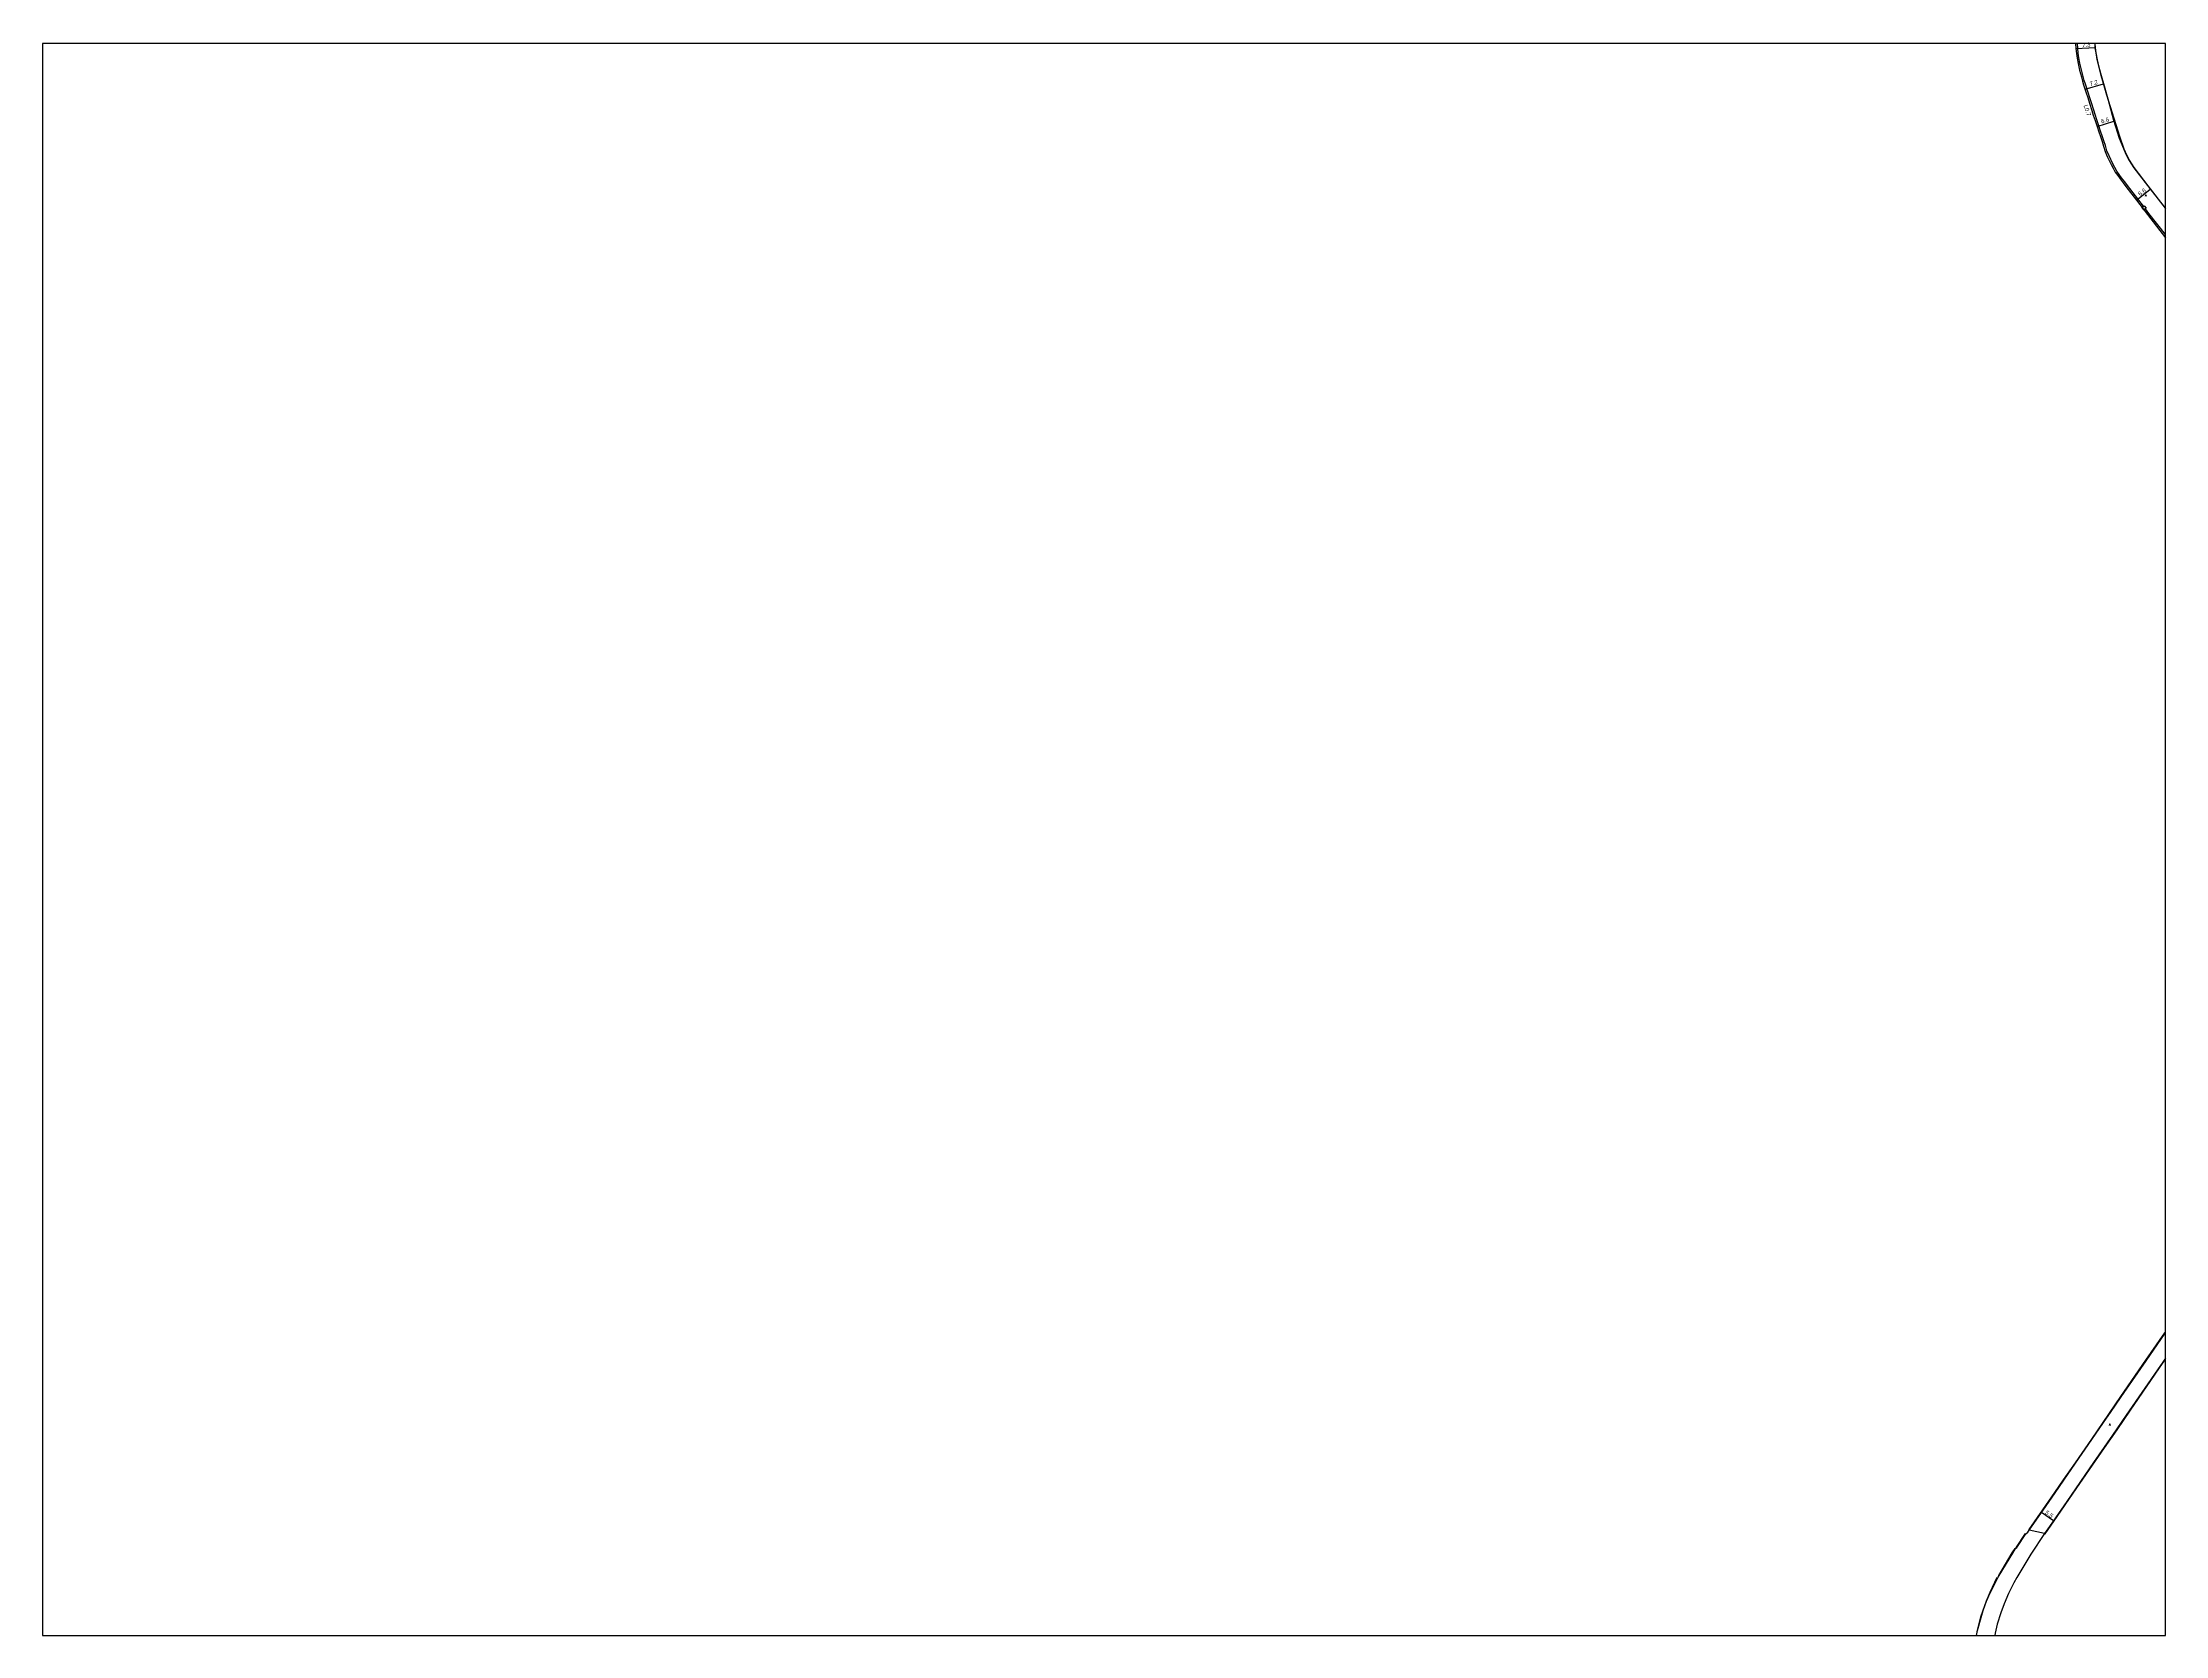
# Model space of a CAD drawing. Header units: metres. Extents: x -14400 to -12000, y -90000 to -87000.
# Drawn here: x -14400 to -13600, y -87600 to -87000 of the extents above; entities that cross this region are included whole.
import ezdxf

# ---------------------------------------------------------------- set-up
doc = ezdxf.new("R2010")
doc.units = ezdxf.units.M
doc.header["$LTSCALE"] = 2.5
for name, color, linetype in [('側溝・桝', 7, 'Continuous'), ('図郭', 7, 'Continuous'), ('幅員', 7, 'Continuous'), ('歩道・分離帯・安全施設', 7, 'Continuous'), ('舗装', 7, 'Continuous'), ('道路', 7, 'Continuous')]:
    doc.layers.add(name, color=color, linetype=linetype)
doc.styles.get("Standard").update_dxf_attribs({"font": ''})
doc.styles.add('YOKO_DECO', font='txt.shx', dxfattribs={"bigfont": 'extfont.shx'})
doc.styles.get('Standard').set_extended_font_data('@MS PGothic')

msp = doc.modelspace()

# ---------------------------------------------------------------- linework, layer by layer
at = {"layer": '側溝・桝'}
for points in [[(-13608.27, -87061.33), (-13610.43, -87058.54), (-13614.36, -87053.44), (-13615.38, -87052.1), (-13616.55, -87050.58), (-13617.46, -87049.36), (-13618.36, -87048.1), (-13619.1, -87046.66), (-13619.81, -87045.3), (-13621.29, -87042.33), (-13622.07, -87040.41), (-13622.68, -87038.46), (-13623.26, -87036.68), (-13623.88, -87034.82), (-13624.46, -87033.06), (-13625.12, -87031.03), (-13625.86, -87028.79), (-13626.54, -87026.71), (-13627.04, -87025.05), (-13627.95, -87022.27), (-13628.63, -87020.11), (-13629.18, -87018.38), (-13630.21, -87015.3), (-13630.65, -87013.95), (-13631.04, -87012.41), (-13631.7, -87009.87), (-13632.27, -87007.36), (-13632.62, -87005.33), (-13632.86, -87003.63), (-13633.07, -87001.76), (-13633.21, -87000)], [(-13600, -87072), (-13606.24, -87063.98), (-13607.56, -87062.26)]]:
    msp.add_lwpolyline(points, dxfattribs=at)
msp.add_lwpolyline([(-13608.84, -87061.77), (-13608.03, -87061.14), (-13607.31, -87062.07), (-13608.12, -87062.69)], close=True, dxfattribs=at)
at = {"layer": '図郭'}
msp.add_lwpolyline([(-14400, -87600), (-13600, -87600), (-13600, -87000), (-14400, -87000)], close=True, dxfattribs=at)
at = {"layer": '幅員'}
for points in [[(-13633.78, -87001.83), (-13626.51, -87001.46)], [(-13630.31, -87017.23), (-13623.37, -87015.17)], [(-13625.79, -87031.25), (-13619.46, -87029.29)], [(-13610.99, -87058.97), (-13605.74, -87054.9)], [(-13646.69, -87553.51), (-13642.18, -87556.66)]]:
    msp.add_lwpolyline(points, dxfattribs=at)
at = {"layer": '歩道・分離帯・安全施設'}
for points in [[(-13600, -87061.98), (-13606.49, -87053.65), (-13611.84, -87046.69), (-13613.6, -87043.95), (-13614.56, -87042.07), (-13615.56, -87039.8), (-13617.23, -87035.06), (-13622.06, -87019.38), (-13623.35, -87015.05), (-13624.26, -87011.99), (-13625.06, -87008.88), (-13625.75, -87006.06), (-13626.2, -87003.5), (-13626.46, -87001.62), (-13626.54, -87000)], [(-13600.28, -87485.95), (-13607.43, -87496.33), (-13616.82, -87510.01), (-13620.92, -87515.96), (-13627.86, -87526.04), (-13633.51, -87534.23), (-13634.01, -87534.96), (-13638.42, -87541.35), (-13641.72, -87546.13), (-13646.24, -87552.65), (-13651.46, -87560.15)], [(-13645.67, -87561.78), (-13637.11, -87549.46), (-13626.97, -87534.75), (-13619.83, -87524.48), (-13614.69, -87516.94), (-13608.82, -87508.38), (-13602.9, -87499.87), (-13600, -87495.68)], [(-13662.78, -87577.36), (-13657.73, -87568.81), (-13656.61, -87567.13), (-13656.11, -87566.74), (-13652.74, -87561.6)], [(-13663.61, -87578.06), (-13666.24, -87583.83), (-13667.56, -87587.03), (-13668.84, -87590.52), (-13669.67, -87593.11), (-13670.97, -87598.02), (-13671.4, -87600)]]:
    msp.add_lwpolyline(points, dxfattribs=at)
at = {"layer": '舗装'}
for points in [[(-13600, -87486.07), (-13600.18, -87486.02)], [(-13645.58, -87561.53), (-13651.36, -87560.22)]]:
    msp.add_lwpolyline(points, dxfattribs=at)
at = {"layer": '道路'}
for points in [[(-13633.92, -87000), (-13633.78, -87001.83), (-13633.56, -87003.72), (-13633.32, -87005.44), (-13632.96, -87007.5), (-13632.38, -87010.03), (-13631.72, -87012.59), (-13631.33, -87014.15), (-13630.88, -87015.52), (-13629.85, -87018.6), (-13629.3, -87020.32), (-13628.62, -87022.49), (-13627.72, -87025.26), (-13627.21, -87026.92), (-13626.53, -87029.01), (-13625.79, -87031.25), (-13625.13, -87033.28), (-13624.55, -87035.04), (-13623.93, -87036.9), (-13623.36, -87038.68), (-13622.74, -87040.65), (-13621.94, -87042.62), (-13620.44, -87045.62), (-13619.73, -87046.99), (-13618.96, -87048.47), (-13618.03, -87049.77), (-13617.12, -87051.01), (-13615.94, -87052.54), (-13614.92, -87053.87), (-13610.99, -87058.97), (-13606.8, -87064.41), (-13600, -87073.15)], [(-13626.59, -87000), (-13626.5, -87001.63), (-13626.25, -87003.51), (-13625.8, -87006.08), (-13625.11, -87008.9), (-13624.3, -87012.01), (-13623.4, -87015.07), (-13621.69, -87020.81), (-13619.6, -87028.83), (-13617.51, -87035.59), (-13614.99, -87041.66), (-13613.73, -87044.12), (-13611.96, -87046.88), (-13605.6, -87055.07), (-13600, -87062.12)], [(-13651.36, -87560.22), (-13646.14, -87552.72), (-13641.62, -87546.2), (-13638.32, -87541.41), (-13633.91, -87535.03), (-13627.76, -87526.11), (-13616.72, -87510.08), (-13607.33, -87496.4), (-13600.18, -87486.02), (-13600, -87485.76)], [(-13618.48, -87522.3), (-13623.16, -87529.12), (-13626.56, -87534.02), (-13633.61, -87544.23), (-13641.01, -87554.98), (-13645.58, -87561.53), (-13651.36, -87560.22), (-13646.14, -87552.72), (-13641.62, -87546.2), (-13638.32, -87541.41), (-13633.91, -87535.03), (-13627.76, -87526.11), (-13616.72, -87510.08), (-13607.33, -87496.4), (-13600.18, -87486.02), (-13600, -87486.07)], [(-13600, -87495.45), (-13601.05, -87496.98), (-13613.38, -87514.88), (-13618.48, -87522.3), (-13623.16, -87529.12), (-13626.56, -87534.02), (-13633.61, -87544.23), (-13641.01, -87554.98), (-13645.58, -87561.53), (-13650.79, -87569.37), (-13655.99, -87578.15), (-13657.12, -87580.18), (-13657.89, -87581.62), (-13659.14, -87584.17), (-13660.79, -87588.07), (-13662.05, -87591.5), (-13663.42, -87595.72), (-13664.22, -87599.14), (-13664.36, -87600)], [(-13600, -87495.45), (-13601.05, -87496.98), (-13613.38, -87514.88), (-13618.48, -87522.3), (-13623.16, -87529.12), (-13626.56, -87534.02), (-13633.61, -87544.23), (-13641.01, -87554.98), (-13645.58, -87561.53), (-13645.37, -87561.68), (-13640.8, -87555.13), (-13633.4, -87544.38), (-13626.34, -87534.17), (-13622.94, -87529.26), (-13618.26, -87522.45), (-13613.17, -87515.02), (-13600.84, -87497.13), (-13600, -87495.91)], [(-13600, -87495.45), (-13601.05, -87496.98), (-13613.38, -87514.88), (-13618.48, -87522.3)], [(-13671.25, -87600), (-13670.83, -87598.06), (-13669.53, -87593.15), (-13668.7, -87590.57), (-13667.43, -87587.08), (-13666.1, -87583.89), (-13663.08, -87577.96), (-13657.57, -87568.91), (-13656.48, -87567.25), (-13655.98, -87566.87), (-13652.58, -87561.7), (-13651.9, -87561.02), (-13651.36, -87560.22)]]:
    msp.add_lwpolyline(points, dxfattribs=at)
msp.add_lwpolyline([(-13600.38, -87485.88), (-13607.53, -87496.26), (-13616.92, -87509.94), (-13627.96, -87525.97), (-13634.11, -87534.89), (-13638.52, -87541.28), (-13641.82, -87546.06), (-13646.34, -87552.58), (-13651.56, -87560.08), (-13651.36, -87560.22), (-13646.14, -87552.72), (-13641.62, -87546.2), (-13638.32, -87541.41), (-13633.91, -87535.03), (-13627.76, -87526.11), (-13616.72, -87510.08), (-13607.33, -87496.4), (-13600.18, -87486.02)], close=True, dxfattribs=at)

# ---------------------------------------------------------------- texts
at = {"layer": '側溝・桝'}
msp.add_text('L0.7', height=1.6, rotation=288, dxfattribs=at).set_placement((-13630.91, -87023.36))
at = {"layer": '幅員'}
for s, rotation, p in [('7.3', 3, (-13631.34, -87001.33)), ('7.2', 16, (-13628.28, -87016.04)), ('6.6', 17, (-13624.06, -87030.16)), ('6.6', 38, (-13609.6, -87057.52)), ('5.5', 325, (-13645.53, -87554.03))]:
    msp.add_text(s, height=1.6, rotation=rotation, dxfattribs=at).set_placement(p)
at = {"layer": '舗装', "style": 'YOKO_DECO'}
for p in [(-13607.71, -87057.57, 335.01), (-13621.31, -87520.85, 327.14)]:
    msp.add_text('A', height=0.75, dxfattribs=at).set_placement(p)

doc.saveas('drawing.dxf')
